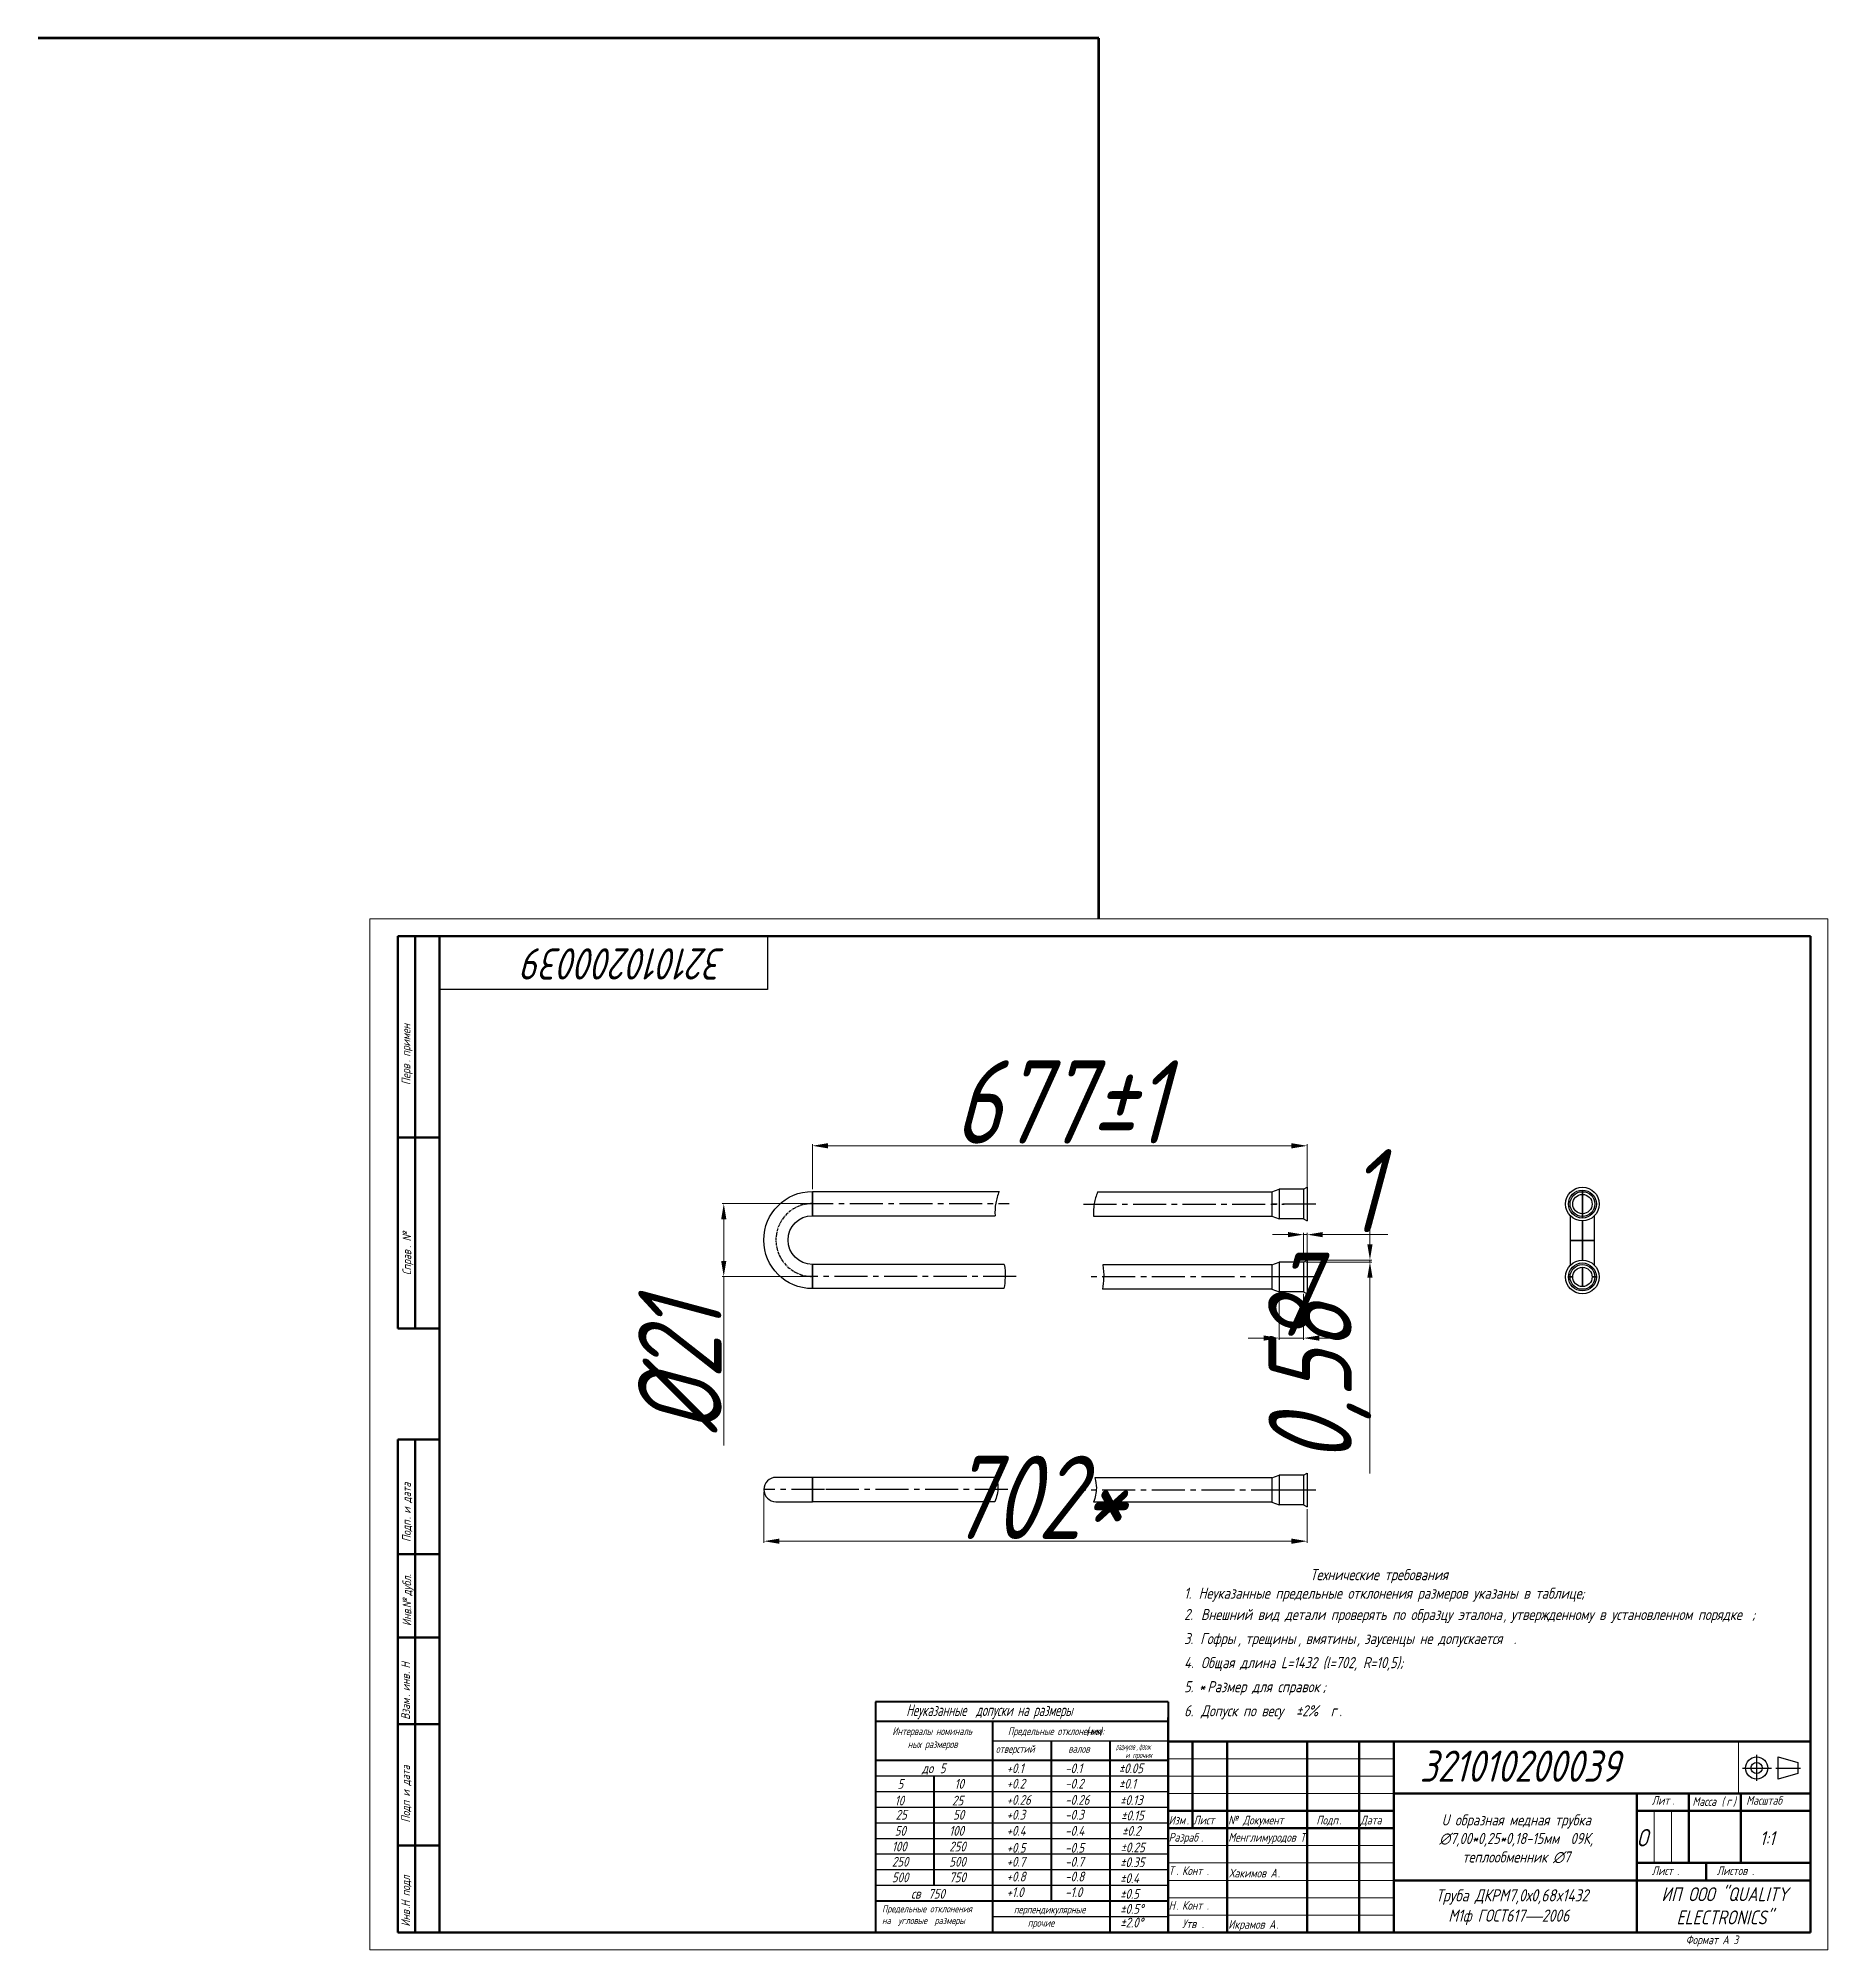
# Model space of a CAD drawing. Header units: millimetres. Extents: x 937859 to 970574, y 987894 to 996517.
# Drawn here: x 962485 to 963001, y 989513 to 990063 of the extents above; entities that cross this region are included whole.
import ezdxf

# ---------------------------------------------------------------- set-up
doc = ezdxf.new("R2010")
doc.units = ezdxf.units.MM
doc.header["$LTSCALE"] = 0.5
for name, pattern in [('CENTER2', [28.575, 19.05, -3.175, 3.175, -3.175]), ('K5LT_BASIC', [0]), ('осевая', [50.8, 31.75, -6.35, 6.35, -6.35])]:
    doc.linetypes.add(name, pattern=pattern)
doc.layers.add('DIMENSION', color=1, linetype='Continuous')
doc.layers.add('Text', color=7, linetype='Continuous')
doc.layers.add('MD_Видимые', color=7, linetype='Continuous', lineweight=25)
doc.layers.add('MD_Видимые тонкие', color=7, linetype='Continuous', lineweight=35)
doc.styles.add('A2', font='GOST_A.TTF', dxfattribs={"width": 0.955, "oblique": 15, "height": 12})
doc.styles.get("Standard").update_dxf_attribs({"font": 'GOST_A.TTF', "oblique": 15})
doc.dimstyles.new('ISO-25', dxfattribs={"dimtxt": 12, "dimasz": 4.5, "dimexe": 0.5, "dimexo": 0.625, "dimtad": 1, "dimtxsty": 'A2', "dimcen": 2.5, "dimadec": 0, "dimazin": 0, "dimtfac": 1, "dimtmove": 0, "dimatfit": 3, "dimfxl": 1, "dimlwd": 9, "dimlwe": 9, "dimarcsym": 0})

msp = doc.modelspace()

# ---------------------------------------------------------------- texts
at = {"oblique": 15}
for s, height, rotation, p in [('321010200039', 9, 180, (962683.07, 989801.081)), ('Н', 2.5, 90, (962592.174, 989593.63)), ('инв', 2.5, 90, (962592.174, 989587.085)), ('. ', 2.5, 90, (962592.174, 989592.041)), ('Взам', 2.5, 90, (962592.174, 989578.844)), ('. ', 2.5, 90, (962592.174, 989585.496)), ('Подп и дата', 2.5, 90, (962592.174, 989549.239)), ('Н подл', 2.5, 90, (962592.182, 989524.931)), ('Инв', 2.5, 90, (962592.182, 989519.272)), ('.', 2.5, 90, (962592.182, 989524.413))]:
    msp.add_text(s, height=height, rotation=rotation, dxfattribs=at).set_placement(p)
for s, height, width, p in [('Неуказанные  допуски на размеры', 3.375, 0.8, (962735.16, 989579.922)), ('Интервалы номиналь', 2.25, 0.9, (962731.136, 989574.428)), ('-', 2.25, 0.9, (962753.152, 989574.428)), ('Предельные отклонения', 2.25, 0.8, (962764.433, 989574.42)), ('(', 2.25, 0.8, (962787.022, 989574.42)), ('мм', 2.25, 0.8, (962788.182, 989574.42)), ('):', 2.25, 0.8, (962790.928, 989574.42)), ('ных размеров', 2.25, 0.9, (962735.572, 989570.678)), ('отверстий', 2.25, 0.8, (962760.96, 989569.318)), ('валов', 2.25, 0.8, (962781.827, 989569.337)), ('радиусов  ', 1.6875, 0.6, (962795.573, 989570.255)), ('и прочих', 1.6875, 0.8, (962798.313, 989567.842)), (', ', 1.6875, 0.6, (962801.521, 989570.255)), ('фасок', 1.6875, 0.6, (962802.201, 989570.255)), ('Предельные отклонения', 2.025, 0.9, (962728.18, 989523.375)), ('перпендикулярные', 2.25, 0.8, (962766.161, 989523.09)), ('на  угловые  размеры', 2.025, 0.9, (962728.18, 989520)), (':', 2.025, 0.9, (962748.835, 989520)), ('прочие', 2.25, 0.8, (962770.157, 989519.233))]:
    msp.add_text(s, height=height, dxfattribs=dict(at, width=width)).set_placement(p)
for s, height, p in [('321010200039', 9, (962883.072, 989560.984)), ('до ', 2.8125, (962739.649, 989563.458)), ('5', 2.812, (962744.822, 989563.458)), ('+0.1', 2.8125, (962764.058, 989563.458)), ('+0.2', 2.8125, (962764.058, 989559.039)), ('-0.1', 2.8125, (962780.944, 989563.458)), ('-0.2', 2.8125, (962780.944, 989559.039)), ('±0.05', 2.8125, (962796.373, 989563.458)), ('10', 2.8125, (962731.832, 989554.159)), ('5', 2.812, (962732.635, 989558.979)), ('25', 2.8125, (962748.342, 989554.159)), ('10', 2.8125, (962749.068, 989558.979)), ('+0.26', 2.8125, (962764.058, 989554.349)), ('-0.26', 2.8125, (962780.944, 989554.349)), ('±0.1', 2.8125, (962796.428, 989559.021)), ('±0.13', 2.8125, (962796.747, 989554.303)), ('Лит', 2.5, (962949.93, 989554.39)), ('Масса', 2.5, (962961.639, 989554.052)), ('(', 2.5, (962969.998, 989554.052)), (')', 2.5, (962973.337, 989554.052)), ('Масштаб', 2.5, (962977.145, 989554.375)), ('25', 2.8125, (962732.085, 989550.076)), ('50', 2.8125, (962748.631, 989550.076)), ('+0.3', 2.8125, (962764.058, 989550.089)), ('-0.3', 2.8125, (962780.944, 989550.089)), ('±0.15', 2.8125, (962797.032, 989549.863)), ('Изм', 2.5, (962810.75, 989548.679)), ('Лист', 2.5, (962817.843, 989548.704)), ('№ ', 2.5, (962827.898, 989548.704)), ('Документ', 2.5, (962832.139, 989548.704)), ('Подп', 2.5, (962853.298, 989548.704)), ('Дата', 2.5, (962866.014, 989548.704)), ('.', 2.5, (962955.778, 989554.39)), ('г', 2.5, (962971.43, 989554.052)), ('50', 2.8125, (962731.815, 989545.458)), ('100', 2.8125, (962747.533, 989545.458)), ('+0.4', 2.8125, (962764.058, 989545.458)), ('-0.4', 2.8125, (962780.944, 989545.458)), ('±0.2', 2.8125, (962797.316, 989545.43)), ('Разраб', 2.5, (962810.75, 989543.738)), ('.', 2.5, (962815.98, 989548.679)), ('Менглимуродов Т', 2.5, (962827.932, 989543.723)), ('.', 2.5, (962859.861, 989548.704)), ('O', 5, (962945.465, 989542.383)), ('1:1', 4, (962981.066, 989542.759)), ('100', 2.8125, (962731.023, 989540.918)), ('250', 2.8125, (962747.533, 989540.918)), ('+0.5', 2.8125, (962764.058, 989540.546)), ('-0.5', 2.8125, (962780.944, 989540.546)), ('±0.25', 2.8125, (962796.88, 989540.664)), ('.', 2.5, (962820.08, 989543.738)), ('.', 2.5, (962850.57, 989543.723)), ('250', 2.8125, (962731.023, 989536.547)), ('500', 2.8125, (962731.025, 989532.047)), ('500', 2.8125, (962747.535, 989536.547)), ('750', 2.8125, (962747.535, 989532.047)), ('+0.7', 2.8125, (962764.058, 989536.546)), ('+0.8', 2.8125, (962764.058, 989532.268)), ('-0.7', 2.8125, (962780.944, 989536.546)), ('-0.8', 2.8125, (962780.944, 989532.268)), ('±0.35', 2.8125, (962796.756, 989536.399)), ('±0.4', 2.8125, (962796.756, 989531.786)), ('Т', 2.5, (962810.75, 989534.129)), ('. ', 2.5, (962813.027, 989534.129)), ('Конт', 2.5, (962814.616, 989534.129)), ('.', 2.5, (962821.715, 989534.129)), ('Хакимов А', 2.5, (962828.141, 989533.423)), ('Лист', 2.5, (962949.93, 989534.116)), ('.', 2.5, (962957.207, 989534.116)), ('Листов', 2.5, (962968.665, 989534.116)), ('.', 2.5, (962978.799, 989534.116)), (' св ', 2.8125, (962735.104, 989527.321)), ('750', 2.8125, (962741.483, 989527.321)), ('+1.0', 2.8125, (962764.058, 989527.768)), ('-1.0', 2.8125, (962780.944, 989527.768)), ('±0.5', 2.8125, (962796.756, 989527.286)), ('.', 2.5, (962842.204, 989533.423)), ('±0.5°', 2.8125, (962796.784, 989522.958)), ('Н', 2.5, (962810.75, 989524.128)), ('. ', 2.5, (962813.027, 989524.128)), ('Конт', 2.5, (962814.616, 989524.128)), ('.', 2.5, (962821.715, 989524.128)), ('±2.0°', 2.8125, (962796.784, 989519.016)), ('Утв', 2.5, (962814.628, 989518.828)), ('.', 2.5, (962820.298, 989518.828)), ('Икрамов А', 2.5, (962827.932, 989518.652)), ('.', 2.5, (962841.823, 989518.652)), ('Формат А', 2.5, (962959.7, 989514.205)), ('3', 2.5, (962973.405, 989514.205))]:
    msp.add_text(s, height=height, dxfattribs=at).set_placement(p)
at = {"attachment_point": 1}
for s, insert, char_height, width in [('\\pxqc;U образная медная трубка ∅7,00*0,25*0,18-15мм  09К, теплообменник ∅7', (962878.175, 989551.594), 3.2, 65.42075), ('Труба ДКРМ7,0х0,68x1432\\P  M1ф ГОСТ617{\\fArial|b0|i0|c0|p34;—}2006 ', (962887.74, 989530.027), 3.5, 58.17207)]:
    msp.add_mtext(s, dxfattribs=dict(at, insert=insert, char_height=char_height, width=width))
at = {"insert": (962948.775, 989530.59), "char_height": 4, "attachment_point": 1}
msp.add_mtext_dynamic_manual_height_columns('\\pxqc;ИП ООО "QUALITY \\PELECTRONICS"', width=44.33436, gutter_width=0.187, heights=[0], dxfattribs=at)
at = {"layer": 'DIMENSION', "color": 0, "oblique": 15}
for s, p in [('примен', (962592.288, 989769.844)), ('Перв', (962592.288, 989761.692)), ('. ', (962592.288, 989768.255)), ('. №', (962592.523, 989714.754)), ('Справ', (962592.523, 989706.941)), ('и дата', (962592.431, 989638.215)), ('Подп', (962592.431, 989630.063)), ('. ', (962592.431, 989636.626)), ('дубл', (962592.528, 989614.53)), ('.', (962592.528, 989620.157)), ('.№ ', (962592.528, 989610.41)), ('Инв', (962592.528, 989605.837))]:
    msp.add_text(s, height=2.5, rotation=90, dxfattribs=at).set_placement(p)
at = {"layer": 'Text', "oblique": 15}
for s, p in [('1. ', (962815.199, 989613.714)), ('Неуказанные предельные отклонения размеров указаны в таблице', (962819.371, 989613.714)), ('                      Технические требования', (962815.43, 989619.047)), (':', (962887.145, 989619.047)), (';', (962929.6, 989613.714)), ('2. ', (962815.199, 989607.58)), ('Внешний вид детали проверять по образцу эталона', (962820.057, 989607.58)), (', ', (962907.209, 989607.58)), ('утвержденному в установленном порядке', (962909.321, 989607.58)), (';', (962978.75, 989607.58)), ('3. ', (962815.202, 989600.647)), ('Гофры', (962819.831, 989600.647)), (', ', (962830.745, 989600.647)), ('трещины', (962832.857, 989600.647)), (', ', (962848.098, 989600.647)), ('вмятины', (962850.211, 989600.647)), (', ', (962865.011, 989600.647)), ('заусенцы не допускается', (962867.123, 989600.647)), ('.', (962910.152, 989600.647)), ('4. ', (962815.202, 989593.714)), ('Общая длина L=1432 (l=702, R=10,5);', (962820.059, 989593.714)), ('5. *', (962815.202, 989586.78)), ('Размер для справок', (962821.888, 989586.78)), (';', (962855.088, 989586.78)), ('6. ', (962815.202, 989579.847)), ('Допуск по весу ', (962820.059, 989579.847)), ('±2%%% ', (962847.431, 989579.847)), ('г', (962857.431, 989579.847)), ('.', (962859.872, 989579.847))]:
    msp.add_text(s, height=3.2, dxfattribs=at).set_placement(p)

# ---------------------------------------------------------------- blocks, each defined once
blk = doc.blocks.new('*D38')
at = {"color": 0, "lineweight": 9, "transparency": 16777216}
for p, q in [((962707.48, 989727.54), (962682.08, 989727.54)), ((962682.58, 989723.04), (962682.58, 989711.04)), ((962707.48, 989706.54), (962682.08, 989706.54)), ((962682.58, 989706.54), (962682.58, 989657.89))]:
    blk.add_line(p, q, dxfattribs=at)
at = {"color": 0, "transparency": 16777216}
for points in [[(962681.83, 989723.04), (962683.33, 989723.04), (962682.58, 989727.54)], [(962681.83, 989711.04), (962683.33, 989711.04), (962682.58, 989706.54)]]:
    blk.add_solid(points, dxfattribs=at)
at = {"layer": 'Defpoints', "color": 0, "transparency": 16777216}
for p in [(962708.11, 989727.54), (962682.58, 989706.54), (962708.11, 989706.54)]:
    blk.add_point(p, dxfattribs=at)
at = {"color": 0, "lineweight": 5, "transparency": 16777216, "insert": (962669.95, 989679.97), "char_height": 12, "attachment_point": 5, "rotation": 90, "style": 'A2'}
blk.add_mtext('{\\H2x;%%C21}', dxfattribs=at)
blk = doc.blocks.new('*D39')
at = {"color": 0, "lineweight": 9, "transparency": 16777216}
for p, q in [((962708.11, 989731.67), (962708.11, 989744.69)), ((962712.61, 989744.19), (962846.13, 989744.19)), ((962850.63, 989732.32), (962850.63, 989744.69))]:
    blk.add_line(p, q, dxfattribs=at)
at = {"color": 0, "transparency": 16777216}
for points in [[(962712.61, 989744.94), (962712.61, 989743.44), (962708.11, 989744.19)], [(962846.13, 989744.94), (962846.13, 989743.44), (962850.63, 989744.19)]]:
    blk.add_solid(points, dxfattribs=at)
at = {"layer": 'Defpoints', "color": 0, "transparency": 16777216}
for p in [(962850.63, 989744.19), (962708.11, 989731.04), (962850.63, 989731.69)]:
    blk.add_point(p, dxfattribs=at)
at = {"color": 0, "lineweight": 5, "transparency": 16777216, "insert": (962779.37, 989756.83), "char_height": 12, "attachment_point": 5, "style": 'A2'}
blk.add_mtext('{\\H2x;677%%P1}', dxfattribs=at)
blk = doc.blocks.new('*D40')
at = {"color": 0, "lineweight": 9, "transparency": 16777216}
for p, q in [((962694.11, 989644.54), (962694.11, 989629.79)), ((962850.63, 989639.56), (962850.63, 989629.79)), ((962698.61, 989630.29), (962846.13, 989630.29))]:
    blk.add_line(p, q, dxfattribs=at)
at = {"color": 0, "transparency": 16777216}
for points in [[(962698.61, 989631.04), (962698.61, 989629.54), (962694.11, 989630.29)], [(962846.13, 989631.04), (962846.13, 989629.54), (962850.63, 989630.29)]]:
    blk.add_solid(points, dxfattribs=at)
at = {"layer": 'Defpoints', "color": 0, "transparency": 16777216}
for p in [(962694.11, 989645.17), (962850.63, 989640.18), (962850.63, 989630.29)]:
    blk.add_point(p, dxfattribs=at)
at = {"color": 0, "lineweight": 5, "transparency": 16777216, "insert": (962772.68, 989642.92), "char_height": 12, "attachment_point": 5, "style": 'A2'}
blk.add_mtext('{\\H2x;702*}', dxfattribs=at)
blk = doc.blocks.new('*D41')
at = {"color": 0, "lineweight": 9, "transparency": 16777216}
for p, q in [((962842.63, 989701.51), (962842.63, 989688.3)), ((962849.63, 989701.51), (962849.63, 989688.3)), ((962838.13, 989688.8), (962833.63, 989688.8)), ((962849.63, 989688.8), (962842.63, 989688.8)), ((962854.13, 989688.8), (962858.63, 989688.8))]:
    blk.add_line(p, q, dxfattribs=at)
at = {"color": 0, "transparency": 16777216}
for points in [[(962838.13, 989689.55), (962838.13, 989688.05), (962842.63, 989688.8)], [(962854.13, 989689.55), (962854.13, 989688.05), (962849.63, 989688.8)]]:
    blk.add_solid(points, dxfattribs=at)
at = {"layer": 'Defpoints', "color": 0, "transparency": 16777216}
for p in [(962842.63, 989702.13), (962849.63, 989702.13), (962842.63, 989688.8)]:
    blk.add_point(p, dxfattribs=at)
at = {"color": 0, "lineweight": 5, "transparency": 16777216, "insert": (962846.13, 989701.44), "char_height": 12, "attachment_point": 5, "style": 'A2'}
blk.add_mtext('{\\H2x;7}', dxfattribs=at)
blk = doc.blocks.new('*U88')
at = {"color": 0, "linetype": 'CENTER2', "transparency": 16777216}
blk.add_line((-30.11, 0), (30.11, 0), dxfattribs=at)
blk = doc.blocks.new('*U89')
at = {"color": 0, "linetype": 'CENTER2', "transparency": 16777216}
blk.add_line((-28.9, 0), (28.9, 0), dxfattribs=at)
blk = doc.blocks.new('*U90')
at = {"color": 0, "linetype": 'CENTER2', "transparency": 16777216}
blk.add_line((31.12, 0), (-31.12, 0), dxfattribs=at)
blk = doc.blocks.new('*U91')
at = {"color": 0, "linetype": 'CENTER2', "transparency": 16777216}
blk.add_line((27.89, 0), (-27.89, 0), dxfattribs=at)
blk = doc.blocks.new('*U92')
at = {"color": 0, "linetype": 'CENTER2', "transparency": 16777216}
blk.add_line((7, 0), (-7, 0), dxfattribs=at)
blk = doc.blocks.new('*U93')
at = {"color": 0, "linetype": 'CENTER2', "transparency": 16777216}
blk.add_line((7, 0), (-7, 0), dxfattribs=at)
blk = doc.blocks.new('*U94')
at = {"color": 0, "linetype": 'CENTER2', "transparency": 16777216}
blk.add_line((29.89, 0), (-29.89, 0), dxfattribs=at)
blk = doc.blocks.new('*U95')
at = {"color": 0, "linetype": 'CENTER2', "transparency": 16777216}
blk.add_line((8.75, 0), (-8.75, 0), dxfattribs=at)
blk = doc.blocks.new('*U96')
at = {"color": 0, "linetype": 'CENTER2', "transparency": 16777216}
blk.add_line((29.11, 0), (-29.11, 0), dxfattribs=at)
blk = doc.blocks.new('*U97')
at = {"color": 0, "linetype": 'CENTER2', "transparency": 16777216}
blk.add_line((7, 0), (-7, 0), dxfattribs=at)
blk = doc.blocks.new('*D98')
at = {"color": 0, "lineweight": 9, "transparency": 16777216}
for p, q in [((962845.13, 989718.6), (962840.63, 989718.6)), ((962849.63, 989711.3), (962849.63, 989719.1)), ((962849.63, 989718.6), (962850.63, 989718.6)), ((962850.63, 989711.88), (962850.63, 989719.1)), ((962855.13, 989718.6), (962873.85, 989718.6))]:
    blk.add_line(p, q, dxfattribs=at)
at = {"color": 0, "transparency": 16777216}
for points in [[(962845.13, 989719.35), (962845.13, 989717.85), (962849.63, 989718.6)], [(962855.13, 989719.35), (962855.13, 989717.85), (962850.63, 989718.6)]]:
    blk.add_solid(points, dxfattribs=at)
at = {"layer": 'Defpoints', "color": 0, "transparency": 16777216}
for p in [(962850.63, 989718.6), (962849.63, 989710.68), (962850.63, 989711.26)]:
    blk.add_point(p, dxfattribs=at)
at = {"color": 0, "lineweight": 5, "transparency": 16777216, "insert": (962866.74, 989731.24), "char_height": 12, "attachment_point": 5, "style": 'A2'}
blk.add_mtext('{\\H2x;1}', dxfattribs=at)
blk = doc.blocks.new('*D99')
at = {"color": 0, "lineweight": 9, "transparency": 16777216}
for p, q in [((962868.74, 989715.76), (962868.74, 989720.26)), ((962850.26, 989710.68), (962869.24, 989710.68)), ((962851.26, 989711.26), (962869.24, 989711.26)), ((962868.74, 989711.26), (962868.74, 989710.68)), ((962868.74, 989706.18), (962868.74, 989649.76))]:
    blk.add_line(p, q, dxfattribs=at)
at = {"color": 0, "transparency": 16777216}
for points in [[(962867.99, 989715.76), (962869.49, 989715.76), (962868.74, 989711.26)], [(962867.99, 989706.18), (962869.49, 989706.18), (962868.74, 989710.68)]]:
    blk.add_solid(points, dxfattribs=at)
at = {"layer": 'Defpoints', "color": 0, "transparency": 16777216}
for p in [(962849.63, 989710.68), (962850.63, 989711.26), (962868.74, 989710.68)]:
    blk.add_point(p, dxfattribs=at)
at = {"color": 0, "lineweight": 5, "transparency": 16777216, "insert": (962854.3, 989675.72), "char_height": 12, "attachment_point": 5, "rotation": 90, "style": 'A2'}
blk.add_mtext('{\\H2x;0,58}', dxfattribs=at)

# ---------------------------------------------------------------- dimensions: what is measured, and where the dimension line sits
at = {"lineweight": 5}
dim = msp.add_linear_dim(base=(962850.63, 989744.195), p1=(962708.109, 989731.043), p2=(962850.63, 989731.695), text='{\\H2x;677%%P1}', dimstyle='ISO-25', dxfattribs=at)
dim.commit()
dim.dimension.update_dxf_attribs({"geometry": '*D39', "text_midpoint": (962779.37, 989756.828)})
for base, p1, p2, text, picture, middle in [((962850.63, 989718.603), (962849.63, 989710.679), (962850.63, 989711.257), '{\\H2x;<>}', '*D98', (962866.741, 989718.603)), ((962842.63, 989688.804), (962849.63, 989702.134), (962842.63, 989702.134), '{\\H2x;7}', '*D41', (962846.13, 989688.804)), ((962850.63, 989630.289), (962694.109, 989645.168), (962850.63, 989640.181), '{\\H2x;702*}', '*D40', (962772.675, 989630.289))]:
    dim = msp.add_linear_dim(base=base, p1=p1, p2=p2, text=text, dimstyle='ISO-25', dxfattribs=at)
    dim.commit()
    dim.dimension.update_dxf_attribs({"geometry": picture, "text_midpoint": middle, "dimtype": 160})
dim = msp.add_linear_dim(base=(962682.582, 989706.543), p1=(962708.109, 989727.543), p2=(962708.109, 989706.543), angle=90, text='{\\H2x;%%C21}', dimstyle='ISO-25', dxfattribs=at)
dim.commit()
dim.dimension.update_dxf_attribs({"geometry": '*D38', "text_midpoint": (962669.949, 989679.966)})
dim = msp.add_linear_dim(base=(962868.736, 989710.679), p1=(962850.63, 989711.257), p2=(962849.63, 989710.679), angle=90, text='{\\H2x;<>}', dimstyle='ISO-25', dxfattribs=at)
dim.commit()
dim.dimension.update_dxf_attribs({"geometry": '*D99', "text_midpoint": (962868.736, 989675.719), "dimtype": 160})

# ---------------------------------------------------------------- linework, layer by layer
at = {"color": 1, "lineweight": 90}
for p, q in [((962790.636, 990063.234), (962485.079, 990063.234)), ((962790.636, 989809.596), (962790.636, 990063.234))]:
    msp.add_line(p, q, dxfattribs=at)
at = {"lineweight": 5}
for p, q in [((962580.636, 989809.596), (963000.636, 989809.596)), ((962580.636, 989512.596), (962580.636, 989809.596)), ((963000.636, 989809.596), (963000.636, 989512.596)), ((962810.636, 989567.596), (962875.636, 989567.596)), ((962974.949, 989557.596), (962974.949, 989572.596)), ((962810.636, 989562.596), (962875.636, 989562.596)), ((962810.636, 989557.596), (962875.636, 989557.596)), ((962950.636, 989537.596), (962950.636, 989552.596)), ((962955.636, 989537.596), (962955.636, 989552.596)), ((962955.636, 989537.596), (962955.636, 989552.596)), ((962810.636, 989542.596), (962875.636, 989542.596)), ((962810.636, 989537.596), (962875.636, 989537.596)), ((962810.636, 989532.596), (962875.636, 989532.596)), ((962810.636, 989527.596), (962875.636, 989527.596)), ((962810.636, 989522.596), (962875.636, 989522.596)), ((963000.636, 989512.596), (962580.636, 989512.596))]:
    msp.add_line(p, q, dxfattribs=at)
at = {"lineweight": 50}
for p, q in [((962588.636, 989804.596), (962600.636, 989804.596)), ((962588.636, 989691.596), (962588.636, 989804.596)), ((962593.636, 989804.596), (962600.636, 989804.596)), ((962593.636, 989691.596), (962593.636, 989804.596)), ((962600.636, 989804.596), (962995.636, 989804.596)), ((962600.636, 989517.596), (962600.636, 989804.596)), ((962600.636, 989804.596), (962600.636, 989691.596)), ((962600.636, 989804.596), (962600.636, 989691.596)), ((962995.636, 989804.596), (962995.636, 989517.596)), ((962600.636, 989746.596), (962588.636, 989746.596)), ((962600.636, 989691.596), (962588.636, 989691.596)), ((962600.636, 989691.596), (962593.636, 989691.596)), ((962588.636, 989659.596), (962600.636, 989659.596)), ((962588.636, 989602.596), (962588.636, 989659.596)), ((962593.636, 989659.596), (962600.636, 989659.596)), ((962593.636, 989602.596), (962593.636, 989659.596)), ((962600.636, 989659.596), (962600.636, 989602.596)), ((962600.636, 989659.596), (962600.636, 989602.596)), ((962588.636, 989626.596), (962600.636, 989626.596)), ((962588.636, 989602.596), (962588.636, 989626.596)), ((962600.636, 989626.596), (962600.636, 989602.596)), ((962588.636, 989602.596), (962600.636, 989602.596)), ((962588.636, 989517.596), (962588.636, 989602.596)), ((962600.636, 989602.596), (962588.636, 989602.596)), ((962600.636, 989602.596), (962588.636, 989602.596)), ((962593.636, 989602.596), (962593.636, 989517.596)), ((962600.636, 989602.596), (962593.636, 989602.596)), ((962600.636, 989602.596), (962600.636, 989517.596)), ((962588.636, 989577.596), (962600.636, 989577.596)), ((962588.636, 989542.596), (962588.636, 989577.596)), ((962600.636, 989577.596), (962600.636, 989542.596)), ((962810.636, 989572.596), (962995.636, 989572.596)), ((962810.636, 989517.596), (962810.636, 989572.596)), ((962810.636, 989572.596), (962875.636, 989572.596)), ((962817.636, 989572.596), (962817.636, 989547.596)), ((962827.636, 989572.596), (962827.636, 989517.596)), ((962850.636, 989572.596), (962850.636, 989517.596)), ((962865.636, 989572.596), (962865.636, 989517.596)), ((962875.636, 989572.596), (962875.636, 989517.596)), ((962995.636, 989572.596), (962995.636, 989517.596)), ((962875.636, 989557.596), (962995.636, 989557.596)), ((962945.636, 989557.596), (962945.636, 989517.596)), ((962960.636, 989537.596), (962960.636, 989557.596)), ((962960.636, 989537.596), (962960.636, 989557.596)), ((962975.636, 989537.596), (962975.636, 989557.596)), ((962975.636, 989537.596), (962975.636, 989557.596)), ((962810.636, 989552.596), (962875.636, 989552.596)), ((962945.636, 989552.596), (962995.636, 989552.596)), ((962810.636, 989547.596), (962875.636, 989547.596)), ((962600.636, 989542.596), (962588.636, 989542.596)), ((962945.636, 989537.596), (962995.636, 989537.596)), ((962965.636, 989532.596), (962965.636, 989537.596)), ((962875.636, 989532.596), (962995.636, 989532.596)), ((962600.636, 989517.596), (962588.636, 989517.596)), ((962995.636, 989517.596), (962600.636, 989517.596)), ((962726.261, 989517.596), (962799.386, 989517.596)), ((962995.636, 989517.596), (962810.636, 989517.596))]:
    msp.add_line(p, q, dxfattribs=at)
for p, q in [((962600.636, 989804.596), (962695.135, 989804.596)), ((962600.636, 989789.194), (962600.636, 989804.596)), ((962695.135, 989804.596), (962695.135, 989789.194)), ((962695.135, 989789.194), (962600.636, 989789.194)), ((962810.636, 989572.721), (962760.011, 989572.721)), ((962980.127, 989568.76), (962980.127, 989561.216)), ((962995.636, 989572.596), (962995.636, 989517.596)), ((962810.636, 989562.596), (962726.261, 989562.596)), ((962976.033, 989564.951), (962984.408, 989564.951)), ((962985.644, 989564.951), (962992.784, 989564.951)), ((962810.636, 989558.096), (962726.261, 989558.096)), ((962810.636, 989553.596), (962726.261, 989553.596)), ((962810.636, 989549.096), (962726.261, 989549.096)), ((962810.636, 989544.596), (962726.261, 989544.596)), ((962810.636, 989540.096), (962726.261, 989540.096)), ((962810.636, 989535.596), (962726.261, 989535.596)), ((962810.636, 989531.096), (962726.261, 989531.096)), ((962810.636, 989522.096), (962760.011, 989522.096)), ((962810.636, 989522.096), (962760.011, 989522.096))]:
    msp.add_line(p, q)
at = {"lineweight": 40}
for p, q in [((962726.261, 989583.971), (962726.261, 989517.596)), ((962810.636, 989583.971), (962726.261, 989583.971)), ((962810.636, 989583.971), (962810.636, 989517.596)), ((962810.636, 989578.346), (962726.261, 989578.346)), ((962760.011, 989578.346), (962760.011, 989517.596)), ((962776.886, 989572.721), (962776.886, 989526.596)), ((962793.761, 989572.721), (962793.761, 989517.596)), ((962810.636, 989567.096), (962726.261, 989567.096)), ((962743.136, 989562.596), (962743.136, 989531.096)), ((962810.636, 989526.596), (962726.261, 989526.596)), ((962810.636, 989517.596), (962726.261, 989517.596))]:
    msp.add_line(p, q, dxfattribs=at)
at = {"linetype": 'K5LT_BASIC', "lineweight": 40}
msp.add_line((962810.636, 989517.596), (962810.636, 989579.471), dxfattribs=at)
at = {"lineweight": 30}
for p, q in [((962986.297, 989568.146), (962992.035, 989566.568)), ((962986.297, 989564.951), (962986.297, 989568.146)), ((962986.297, 989561.755), (962986.297, 989564.951)), ((962992.035, 989563.333), (962986.297, 989561.755)), ((962992.035, 989566.568), (962992.035, 989564.951)), ((962992.035, 989564.951), (962992.035, 989563.333))]:
    msp.add_line(p, q, dxfattribs=at)
for radius in [3.196, 1.618]:
    msp.add_circle((962980.127, 989564.951), radius, dxfattribs=at)
at = {"linetype": 'осевая', "ltscale": 0.052}
msp.add_arc((962708.109, 989717.043), 10.5, 90, 270, dxfattribs=at)
for points, knots in [([(962761.91, 989731.043), (962761.482, 989729.936), (962760.773, 989727.636), (962760.679, 989725.272), (962760.742, 989724.043)], [4.7978728, 4.7978728, 4.7978728, 4.7978728, 8.3577718, 12.1345916, 12.1345916, 12.1345916, 12.1345916]), ([(962790.292, 989730.907), (962789.864, 989729.799), (962789.155, 989727.499), (962789.061, 989725.136), (962789.124, 989723.907)], [4.7978728, 4.7978728, 4.7978728, 4.7978728, 8.3577718, 12.1345916, 12.1345916, 12.1345916, 12.1345916]), ([(962763.406, 989710.043), (962763.584, 989708.77), (962763.761, 989706.423), (962763.476, 989704.104), (962763.284, 989703.043)], [26.1684758, 26.1684758, 26.1684758, 26.1684758, 29.9771569, 33.2095998, 33.2095998, 33.2095998, 33.2095998]), ([(962791.789, 989709.907), (962791.967, 989708.633), (962792.144, 989706.286), (962791.858, 989703.967), (962791.666, 989702.907)], [26.1684758, 26.1684758, 26.1684758, 26.1684758, 29.9771569, 33.2095998, 33.2095998, 33.2095998, 33.2095998]), ([(962761.092, 989648.668), (962761.344, 989647.703), (962761.792, 989645.341), (962761.217, 989643.03), (962760.698, 989641.668)], [88.6813643, 88.6813643, 88.6813643, 88.6813643, 91.6424397, 95.9596126, 95.9596126, 95.9596126, 95.9596126]), ([(962789.474, 989648.531), (962789.726, 989647.566), (962790.174, 989645.204), (962789.599, 989642.893), (962789.081, 989641.531)], [88.6813643, 88.6813643, 88.6813643, 88.6813643, 91.6424397, 95.9596126, 95.9596126, 95.9596126, 95.9596126])]:
    msp.add_open_spline(points, degree=3, knots=knots)
at = {"layer": 'MD_Видимые', "extrusion": (0, 0, -1)}
for p, q in [((962708.109, 989731.043), (962761.91, 989731.043)), ((962790.292, 989730.907), (962840.507, 989730.907)), ((962840.507, 989730.907), (962842.63, 989731.679)), ((962840.507, 989730.907), (962840.507, 989723.907)), ((962842.63, 989731.679), (962842.63, 989723.134)), ((962849.63, 989731.679), (962842.63, 989731.679)), ((962849.63, 989731.679), (962850.63, 989732.257)), ((962849.63, 989731.679), (962849.63, 989723.134)), ((962850.63, 989732.257), (962850.63, 989722.557)), ((962708.109, 989724.043), (962760.742, 989724.043)), ((962789.124, 989723.907), (962840.507, 989723.907)), ((962840.507, 989723.907), (962842.63, 989723.134)), ((962849.63, 989723.134), (962842.63, 989723.134)), ((962849.63, 989723.134), (962850.63, 989722.557)), ((962840.507, 989709.907), (962842.63, 989710.679)), ((962842.63, 989710.679), (962842.63, 989706.407)), ((962849.63, 989710.679), (962842.63, 989710.679)), ((962849.63, 989710.679), (962850.63, 989711.257)), ((962849.63, 989710.679), (962849.63, 989706.407)), ((962850.63, 989711.257), (962850.63, 989706.407)), ((962763.406, 989710.043), (962708.109, 989710.043)), ((962840.507, 989709.907), (962791.789, 989709.907)), ((962840.507, 989709.907), (962840.507, 989706.407)), ((962840.507, 989706.407), (962840.507, 989702.907)), ((962842.63, 989706.407), (962842.63, 989702.134)), ((962849.63, 989706.407), (962849.63, 989702.134)), ((962850.63, 989706.407), (962850.63, 989701.557)), ((962763.284, 989703.043), (962708.109, 989703.043)), ((962840.507, 989702.907), (962791.666, 989702.907)), ((962840.507, 989702.907), (962842.63, 989702.134)), ((962849.63, 989702.134), (962842.63, 989702.134)), ((962849.63, 989702.134), (962850.63, 989701.557))]:
    msp.add_line(p, q, dxfattribs=at)
at = {"layer": 'MD_Видимые', "extrusion": (1, -1.83697e-16, -2.96644e-13)}
for p, q in [((962926.454, 989724.049), (962926.454, 989716.907)), ((962933.454, 989716.907), (962933.454, 989724.049)), ((962926.454, 989716.907), (962926.454, 989709.764)), ((962933.454, 989709.764), (962933.454, 989716.907))]:
    msp.add_line(p, q, dxfattribs=at)
at = {"layer": 'MD_Видимые', "extrusion": (-4.05742e-16, -1, -2.96676e-13)}
for p, q in [((962708.109, 989648.668), (962697.609, 989648.668)), ((962761.092, 989648.668), (962708.109, 989648.668)), ((962840.507, 989648.531), (962789.474, 989648.531)), ((962840.507, 989648.531), (962842.63, 989649.304)), ((962840.507, 989648.531), (962840.507, 989641.531)), ((962849.63, 989649.304), (962842.63, 989649.304)), ((962842.63, 989649.304), (962842.63, 989640.759)), ((962849.63, 989649.304), (962850.63, 989649.881)), ((962849.63, 989649.304), (962849.63, 989640.759)), ((962850.63, 989649.881), (962850.63, 989640.181)), ((962697.609, 989641.668), (962708.109, 989641.668)), ((962760.698, 989641.668), (962708.109, 989641.668)), ((962840.507, 989641.531), (962789.081, 989641.531)), ((962840.507, 989641.531), (962842.63, 989640.759)), ((962849.63, 989640.759), (962842.63, 989640.759)), ((962849.63, 989640.759), (962850.63, 989640.181))]:
    msp.add_line(p, q, dxfattribs=at)
at = {"layer": 'MD_Видимые', "extrusion": (0, 0, -1)}
for radius, start, end in [(14, 0, 90), (7, 0, 90), (14, 270, 0), (7, 270, 0)]:
    msp.add_arc((-962708.109, 989717.043), radius, start, end, dxfattribs=at)
at = {"layer": 'MD_Видимые', "extrusion": (5.04646e-29, -1.22465e-16, -1)}
for centre, radius, start, end in [((-962929.954, 989727.407), 4.85, 270, 90), ((-962929.954, 989727.407), 4.03, 270, 90), ((-962929.954, 989727.407), 3.563, 270, 90), ((-962929.954, 989727.407), 2.79, 270, 90), ((-962929.954, 989727.407), 4.85, 90, 270), ((-962929.954, 989727.407), 4.03, 90, 270), ((-962929.954, 989727.407), 3.563, 90, 270), ((-962929.954, 989727.407), 2.79, 90, 270), ((-962929.954, 989706.407), 4.85, 0, 180), ((-962929.954, 989706.407), 4.85, 180, 0), ((-962929.954, 989706.407), 4.03, 0, 180), ((-962929.954, 989706.407), 4.03, 180, 0), ((-962929.954, 989706.407), 3.563, 0, 180), ((-962929.954, 989706.407), 3.563, 180, 0), ((-962929.954, 989706.407), 2.79, 0, 180), ((-962929.954, 989706.407), 2.79, 180, 0)]:
    msp.add_arc(centre, radius, start, end, dxfattribs=at)
at = {"layer": 'MD_Видимые'}
for start, end in [(90, 180), (180, 270)]:
    msp.add_arc((962697.609, 989645.168), 3.5, start, end, dxfattribs=at)
at = {"layer": 'MD_Видимые тонкие', "extrusion": (0, 0, -1)}
for p, q in [((962708.109, 989731.043), (962708.109, 989724.043)), ((962708.109, 989706.543), (962708.109, 989710.043)), ((962708.109, 989703.043), (962708.109, 989706.543))]:
    msp.add_line(p, q, dxfattribs=at)
at = {"layer": 'MD_Видимые тонкие', "extrusion": (1, -1.83697e-16, -2.96644e-13)}
for p, q in [((962929.954, 989730.969), (962929.954, 989731.437)), ((962929.954, 989730.197), (962929.954, 989730.969)), ((962929.954, 989724.617), (962929.954, 989730.197)), ((962929.954, 989724.617), (962929.954, 989723.844)), ((962929.954, 989723.844), (962929.954, 989723.376)), ((962929.954, 989716.907), (962929.954, 989722.557)), ((962926.454, 989716.907), (962929.954, 989716.907)), ((962929.954, 989716.907), (962933.454, 989716.907)), ((962929.954, 989711.257), (962929.954, 989716.907)), ((962926.392, 989706.407), (962925.924, 989706.407)), ((962927.164, 989706.407), (962926.392, 989706.407)), ((962929.954, 989703.617), (962929.954, 989709.197)), ((962932.744, 989706.407), (962933.517, 989706.407)), ((962933.517, 989706.407), (962933.984, 989706.407))]:
    msp.add_line(p, q, dxfattribs=at)
at = {"layer": 'MD_Видимые тонкие', "extrusion": (-4.05742e-16, -1, -2.96676e-13)}
for p, q in [((962708.109, 989645.168), (962708.109, 989648.668)), ((962708.109, 989641.668), (962708.109, 989645.168))]:
    msp.add_line(p, q, dxfattribs=at)

# ---------------------------------------------------------------- block references
at = {"linetype": 'CENTER2'}
for name, p in [('*U88', (962734.718, 989727.543)), ('*U89', (962815.108, 989727.407)), ('*U93', (962846.13, 989727.407)), ('*U90', (962735.727, 989706.543)), ('*U91', (962816.117, 989706.407)), ('*U92', (962846.13, 989706.407)), ('*U95', (962702.859, 989645.168)), ('*U94', (962734.502, 989645.168)), ('*U96', (962814.892, 989645.031)), ('*U97', (962846.13, 989645.031))]:
    msp.add_blockref(name, p, dxfattribs=at)

msp.set_redraw_order([(e.dxf.handle, doc.entitydb.next_handle()) for e in msp.query("TEXT MTEXT ATTDEF DIMENSION ARC_DIMENSION")])  # texts and dimensions are drawn at this point

doc.saveas('drawing.dxf')
